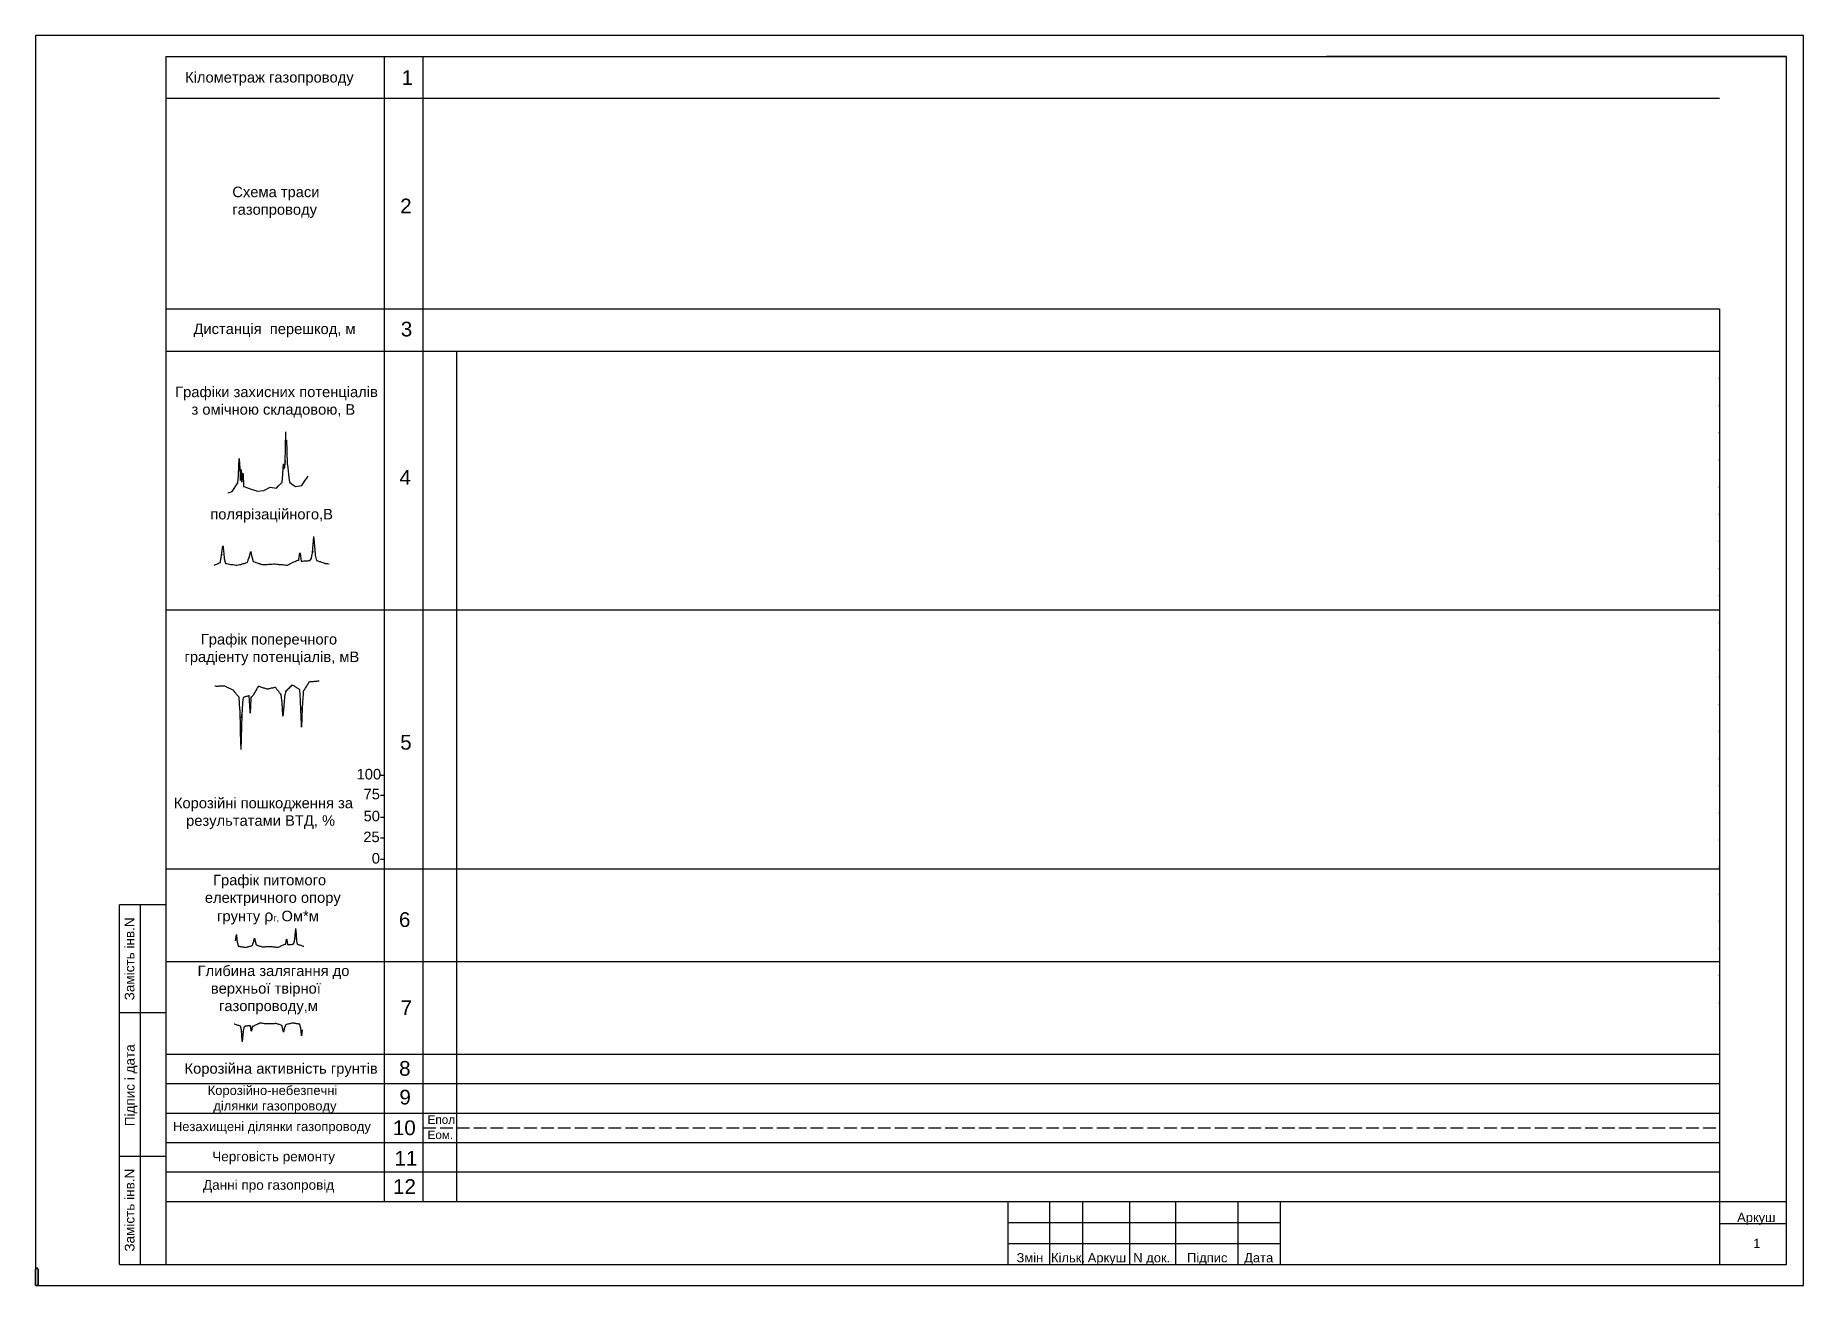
# Model space of a CAD drawing. Header units: millimetres. Extents: x -243 to 1784, y 0 to 1137.
# Drawn here: x 0 to 420, y 0 to 297 of the extents above; entities that cross this region are included whole.
import ezdxf

# ---------------------------------------------------------------- set-up
doc = ezdxf.new("R2010")
doc.units = ezdxf.units.MM
doc.linetypes.add('DOT', pattern=[6.35, 0, -6.35])
doc.linetypes.add('HID-3', pattern=[4, 3, -1])
for name, color, linetype in [('График_G', 1, 'Continuous'), ('График_Rгр.', 79, 'Continuous'), ('График_U', 5, 'Continuous'), ('График_UPolar', 3, 'Continuous'), ('График_Глуб', 36, 'Continuous'), ('Макет', 7, 'Continuous'), ('Перешкоди', 7, 'Continuous'), ('Текст', 7, 'Continuous')]:
    doc.layers.add(name, color=color, linetype=linetype)
doc.styles.get("Standard").update_dxf_attribs({"font": 'arial.ttf'})

msp = doc.modelspace()

# ---------------------------------------------------------------- texts
at = {"layer": 'Текст', "attachment_point": 1}
for s, insert, char_height, width in [('Кiлометраж газопроводу', (35.56, 288.29), 2.5, 51.4775), ('1', (86.99, 288.72), 3.5, 5.5314), ('Схема траси  \\Pгазопроводу', (46.78, 261.06), 2.5, 46.7126), ('2', (86.65, 258.22), 3.5, 5.5314), ('Дистанцiя  перешкод, м', (37.55, 228.54), 2.5, 51.4775), ('3', (86.8, 228.98), 3.5, 5.5314), ('{\\C256;Графіки захисних потенціалів\\P    з омічною складовою, В}', (33.21, 213.56), 2.5, 50.9113), ('4', (86.46, 193.73), 3.5, 5.5314), ('{\\C256;полярізаційного,В}', (41.55, 184.52), 2.5, 48.8589), ('     Графiк поперечного \\P градiенту потенціалів, мВ', (34.45, 154.8), 2.5, 48.6754), ('5', (86.66, 130.83), 3.5, 5.5314), ('{\\C0;100}', (76.3, 122.75), 2.5, 3.5955), ('  Корозiйнi пошкодження за   \\P     результатами ВТД, %', (30.96, 115.9), 2.5, 46.9566), ('{\\C0;  Графік питомого електричного опору \\P   грунту \\H1.0833x;\\C256;ρ\\H0.55386x;г\\C0;, \\H1.6667x;Ом*м}', (40.26, 97.6), 2.5, 47.4467), ('6', (86.36, 88.7), 3.5, 5.5314), ('{\\C0;   \\H1.087x;Глибина залягання до      \\P      верхньої твірної    \\P        газопроводу,м}', (35.86, 76.04), 2.3, 40.1983), ('7', (86.76, 67.77), 3.5, 5.5314), ('\\pi-5,l5,t2.5,7.5;{\\C0;Корозiйна активнiсть грунтiв}', (35.44, 52.84), 2.5, 51.2959), ('8', (86.4, 53.36), 3.5, 5.5314), ('\\pi-2.2,l2.2,t2.2,6.6;{\\C0; Корозiйно-небезпечнi дiлянки газопроводу}', (40.08, 47.48), 2.2, 37.9669), ('9', (86.47, 46.53), 3.5, 5.5314), ('{\\H1.1x;  Незахищенi дiлянки газопроводу}  ', (30.96, 38.91), 2, 54.3676), ('10', (84.91, 39.25), 3.5, 5.5314), ('Епол.', (93.14, 40.43), 2, 5.5314), ('Еом.', (93.14, 36.82), 2, 5.5314), ('{\\C0;Черговiсть ремонту }', (42.01, 31.84), 2.3, 43.8064), ('11', (85.29, 32), 3.5, 5.5314), ('{\\C0;Даннi про газопровiд}', (39.82, 25.08), 2.3, 55.1454), ('12', (84.95, 25.29), 3.5, 5.5314), ('Аркуш', (404.21, 17.3), 2.2, 5.5314), ('1', (408.03, 11.15), 2.2, 1.708), ('Змiн', (233.05, 7.73), 2.2, 5.5314), ('Кiльк.', (241.25, 7.73), 2.2, 5.5314), ('Аркуш', (249.96, 7.73), 2.2, 5.5314), ('N док.', (260.78, 7.73), 2.2, 10.4342), ('Пiдпис', (273.54, 7.73), 2.2, 5.5314), ('Дата', (287.11, 7.73), 2.2, 5.5314)]:
    msp.add_mtext(s, dxfattribs=dict(at, insert=insert, char_height=char_height, width=width))
at = {"layer": 'Текст', "char_height": 2.5, "attachment_point": 1}
for s, insert in [('\\pi0.01604;75', (77.94, 118.02)), ('\\pi0.022861;50', (77.94, 112.81)), ('\\pi-0.047057;25', (77.94, 107.85)), ('\\pi1.9652;0', (77.94, 102.77))]:
    msp.add_mtext_dynamic_manual_height_columns(s, width=3.5955, gutter_width=17.5, heights=[0], dxfattribs=dict(at, insert=insert))
at = {"layer": 'Текст', "char_height": 2.3, "width": 55.1454, "attachment_point": 1, "rotation": 90}
for s, insert in [('{\\C0;Замiсть iнв.N}', (21.22, 67.78)), ('{\\C0;Пiдпис і дата}', (21.29, 37.87)), ('{\\C0;Замiсть iнв.N}', (21.24, 8.08))]:
    msp.add_mtext(s, dxfattribs=dict(at, insert=insert))

# ---------------------------------------------------------------- blocks, each defined once
blk = doc.blocks.new('График земли')
at = {"layer": 'График_Rгр.'}
for p, q in [((-16.23, 1.32), (-16.04, 2.76)), ((-16.04, 2.76), (-16.02, 2.64)), ((-16.02, 2.64), (-16.02, 2.57)), ((-16.02, 2.57), (-15.84, 0.87)), ((-15.84, 0.87), (-15.84, 0.87)), ((-15.84, 0.87), (-15.83, 0.79)), ((-15.83, 0.79), (-15.82, 0.79)), ((-15.82, 0.79), (-15.65, 0.04)), ((-15.65, 0.04), (-15.63, 0.04)), ((-15.63, 0.04), (-15.63, 0.04)), ((-15.63, 0.04), (-15.43, 0)), ((-15.43, 0), (-15.24, -0.04)), ((-13.09, -0.04), (-12.89, 0)), ((-12.89, 0), (-12.7, 0.04)), ((-12.7, 0.04), (-12.5, 0.11)), ((-12.5, 0.11), (-12.33, 0.15)), ((-12.33, 0.15), (-12.31, 0.19)), ((-12.31, 0.19), (-12.13, 0.49)), ((-12.13, 0.49), (-12.12, 0.53)), ((-12.12, 0.53), (-12.11, 0.57)), ((-12.11, 0.57), (-11.94, 1.1)), ((-11.94, 1.1), (-11.92, 1.13)), ((-11.92, 1.17), (-11.74, 1.89)), ((-11.92, 1.13), (-11.92, 1.17)), ((-11.74, 1.89), (-11.73, 1.81)), ((-11.73, 1.81), (-11.72, 1.81)), ((-11.72, 1.81), (-11.54, 0.98)), ((-11.54, 0.98), (-11.53, 0.94)), ((-11.53, 0.94), (-11.52, 0.91)), ((-11.52, 0.91), (-11.35, 0.34)), ((-11.35, 0.34), (-11.34, 0.34)), ((-11.34, 0.34), (-11.33, 0.34)), ((-11.33, 0.34), (-11.13, 0.26)), ((-11.13, 0.26), (-10.94, 0.19)), ((-10.94, 0.19), (-10.74, 0.11)), ((-10.74, 0.11), (-10.55, 0.04)), ((-10.55, 0.04), (-10.35, 0)), ((-10.35, 0), (-10.16, -0.08)), ((-5.66, -0.04), (-5.47, 0.08)), ((-5.47, 0.08), (-5.27, 0.15)), ((-5.27, 0.15), (-5.08, 0.26)), ((-5.08, 0.26), (-4.88, 0.34)), ((-4.88, 0.34), (-4.69, 0.45)), ((-4.69, 0.45), (-4.51, 0.53)), ((-4.69, 0.45), (-4.69, 0.45)), ((-4.51, 0.53), (-4.5, 0.53)), ((-4.5, 0.53), (-4.49, 0.53)), ((-4.49, 0.53), (-4.32, 0.49)), ((-4.32, 0.49), (-4.3, 0.57)), ((-4.3, 0.6), (-4.12, 1.66)), ((-4.3, 0.57), (-4.3, 0.6)), ((-4.12, 1.66), (-4.11, 1.59)), ((-4.11, 1.59), (-4.1, 1.55)), ((-4.1, 1.55), (-3.93, 0.38)), ((-3.93, 0.38), (-3.91, 0.38)), ((-3.91, 0.38), (-3.91, 0.38)), ((-3.91, 0.38), (-3.73, 0.38)), ((-3.73, 0.38), (-3.72, 0.38)), ((-3.72, 0.38), (-3.71, 0.38)), ((-3.71, 0.38), (-3.52, 0.42)), ((-3.52, 0.42), (-3.52, 0.42)), ((-3.52, 0.42), (-3.33, 0.42)), ((-3.33, 0.42), (-3.32, 0.42)), ((-3.32, 0.42), (-3.13, 0.45)), ((-3.13, 0.45), (-3.13, 0.45)), ((-3.13, 0.45), (-2.94, 0.45)), ((-2.94, 0.45), (-2.93, 0.45)), ((-2.93, 0.45), (-2.74, 0.49)), ((-2.74, 0.49), (-2.73, 0.49)), ((-2.73, 0.49), (-2.56, 0.49)), ((-2.56, 0.49), (-2.55, 0.53)), ((-2.55, 0.53), (-2.54, 0.53)), ((-2.54, 0.53), (-2.36, 0.79)), ((-2.36, 0.79), (-2.35, 0.87)), ((-2.35, 0.87), (-2.34, 0.87)), ((-2.34, 0.87), (-2.17, 1.66)), ((-2.17, 1.66), (-1.97, 4.19)), ((-2.15, 1.93), (-2.17, 1.66)), ((-2.17, 1.66), (-2.15, 1.85)), ((-2.15, 1.85), (-2.15, 1.93)), ((-1.95, 3.93), (-1.78, 1.4)), ((-1.78, 1.4), (-1.78, 1.4)), ((-1.78, 1.4), (-1.76, 1.32)), ((-1.76, 1.32), (-1.76, 1.32)), ((-1.76, 1.32), (-1.58, 0.49)), ((-1.58, 0.49), (-1.57, 0.49)), ((-1.57, 0.49), (-1.56, 0.49)), ((-1.56, 0.49), (-1.37, 0.42)), ((-1.37, 0.42), (-1.17, 0.34)), ((-1.17, 0.34), (-0.98, 0.3)), ((-0.98, 0.3), (-0.78, 0.23)), ((-0.78, 0.23), (-0.59, 0.15)), ((-0.59, 0.15), (-0.39, 0.11)), ((-0.39, 0.11), (-0.21, 0.04)), ((-0.21, 0.04), (-0.2, 0.04)), ((-0.2, 0.04), (0, 0)), ((-15.24, -0.04), (-15.04, -0.08)), ((-15.04, -0.08), (-14.85, -0.11)), ((-14.85, -0.11), (-14.65, -0.15)), ((-14.65, -0.15), (-14.45, -0.15)), ((-14.45, -0.15), (-14.26, -0.19)), ((-14.26, -0.19), (-14.06, -0.23)), ((-14.06, -0.23), (-13.89, -0.26)), ((-13.89, -0.26), (-13.87, -0.26)), ((-13.87, -0.26), (-13.67, -0.19)), ((-13.67, -0.19), (-13.48, -0.15)), ((-13.48, -0.15), (-13.28, -0.11)), ((-13.28, -0.11), (-13.09, -0.04)), ((-10.16, -0.08), (-9.98, -0.15)), ((-9.98, -0.15), (-9.96, -0.15)), ((-9.96, -0.15), (-9.77, -0.15)), ((-9.77, -0.15), (-9.57, -0.11)), ((-9.57, -0.11), (-9.38, -0.11)), ((-9.38, -0.11), (-9.18, -0.11)), ((-9.18, -0.11), (-8.99, -0.08)), ((-8.99, -0.08), (-8.79, -0.08)), ((-8.79, -0.08), (-8.59, -0.08)), ((-8.59, -0.08), (-8.4, -0.08)), ((-8.4, -0.08), (-8.2, -0.04)), ((-8.2, -0.04), (-8.03, -0.04)), ((-8.03, -0.04), (-8.01, -0.04)), ((-8.01, -0.04), (-7.81, -0.08)), ((-7.81, -0.08), (-7.62, -0.08)), ((-7.62, -0.08), (-7.42, -0.11)), ((-7.42, -0.11), (-7.23, -0.11)), ((-7.23, -0.11), (-7.03, -0.15)), ((-7.03, -0.15), (-6.84, -0.15)), ((-6.84, -0.15), (-6.64, -0.19)), ((-6.64, -0.19), (-6.45, -0.19)), ((-6.45, -0.19), (-6.25, -0.23)), ((-6.25, -0.23), (-6.07, -0.23)), ((-6.07, -0.23), (-6.06, -0.23)), ((-6.06, -0.23), (-5.86, -0.11)), ((-5.86, -0.11), (-5.66, -0.04))]:
    blk.add_line(p, q, dxfattribs=at)
blk = doc.blocks.new('График син')
at = {"layer": 'График_U'}
for p, q in [((13.600005, 7.163), (13.750005, 14.442)), ((13.910505, 12.586), (14.050005, 6.931)), ((2.500005, 4.031), (2.510505, 4.321)), ((2.510505, 4.321), (2.650005, 8.149)), ((2.650005, 8.149), (2.660505, 7.975)), ((2.660505, 7.975), (2.800005, 5.829)), ((2.800005, 5.829), (2.810505, 5.626)), ((2.810505, 5.626), (2.950005, 2.929)), ((2.960505, 3.103), (3.100005, 5.568)), ((3.100005, 5.568), (3.110505, 5.365)), ((3.110505, 5.365), (3.250005, 2.523)), ((3.260505, 2.668), (3.400005, 4.698)), ((3.400005, 4.698), (3.410505, 4.698)), ((3.410505, 4.698), (3.550005, 4.698)), ((3.550005, 4.698), (3.560505, 4.466)), ((3.560505, 4.466), (3.700005, 1.508)), ((12.850005, 2.552), (13.000005, 4.35)), ((13.000005, 4.35), (13.010505, 4.524)), ((13.010505, 4.524), (13.150005, 6.902)), ((13.150005, 6.902), (13.160505, 6.815)), ((13.160505, 6.815), (13.300005, 5.742)), ((13.300005, 5.742), (13.310505, 5.742)), ((13.310505, 5.742), (13.450005, 5.887)), ((13.450005, 5.887), (13.460505, 5.974)), ((13.460505, 5.974), (13.600005, 7.192)), ((13.600005, 7.192), (13.610505, 7.685)), ((13.610505, 7.685), (13.600005, 7.163)), ((14.050005, 6.931), (14.050005, 6.931)), ((14.050005, 6.931), (14.060505, 6.873)), ((14.060505, 6.873), (14.200005, 6.061)), ((14.200005, 6.061), (14.210505, 5.945)), ((14.210505, 5.945), (14.350005, 4.321)), ((14.350005, 4.321), (14.360505, 4.234)), ((14.360505, 4.234), (14.500005, 3.074)), ((0, 0), (1.000005, 0.319)), ((1.000005, 0.319), (2.350005, 2.349)), ((2.350005, 2.349), (2.500005, 4.031)), ((2.950005, 2.929), (2.960505, 3.103)), ((3.250005, 2.523), (3.260505, 2.668)), ((3.700005, 1.508), (3.710505, 1.508)), ((3.710505, 1.508), (4.000005, 1.45)), ((4.000005, 1.45), (5.500005, 0.87)), ((5.500005, 0.87), (6.250005, 0.609)), ((6.250005, 0.609), (7.000005, 0.377)), ((7.000005, 0.377), (8.500005, 0.58)), ((8.500005, 0.58), (10.000005, 1.363)), ((10.000005, 1.363), (11.500005, 1.073)), ((11.500005, 1.073), (12, 1.624)), ((12, 1.624), (12.850005, 2.552)), ((14.500005, 3.074), (14.510505, 3.016)), ((14.510505, 3.016), (14.650005, 2.407)), ((14.650005, 2.407), (15.325005, 1.943)), ((15.325005, 1.943), (16.000005, 1.479)), ((16.000005, 1.479), (16.006605, 1.479)), ((16.006605, 1.479), (17.500005, 1.711)), ((17.500005, 1.711), (18.250005, 2.813)), ((18.250005, 2.813), (18.400005, 3.045)), ((18.400005, 3.045), (18.700005, 3.48)), ((18.700005, 3.48), (19.000005, 3.915))]:
    blk.add_line(p, q, dxfattribs=at)
blk = doc.blocks.new('График зел')
at = {"layer": 'График_UPolar'}
for p, q in [((1.77, 2.436), (2.07, 4.64)), ((2.07, 4.64), (2.091, 4.466)), ((2.091, 4.466), (2.1, 4.35)), ((2.1, 4.35), (2.37, 1.74)), ((23.37, 2.958), (23.67, 6.844)), ((23.7, 6.438), (23.97, 2.552)), ((0, 0), (0.3, 0.174)), ((0.3, 0.174), (0.6, 0.29)), ((0.6, 0.29), (0.9, 0.406)), ((0.9, 0.406), (1.2, 0.58)), ((1.2, 0.58), (1.47, 0.696)), ((1.47, 0.696), (1.5, 0.87)), ((1.5, 0.87), (1.77, 2.436)), ((1.8, 2.668), (1.77, 2.436)), ((1.77, 2.436), (1.791, 2.61)), ((1.791, 2.61), (1.8, 2.668)), ((2.37, 1.74), (2.37, 1.74)), ((2.37, 1.74), (2.391, 1.624)), ((2.391, 1.624), (2.4, 1.624)), ((2.4, 1.624), (2.67, 0.464)), ((2.67, 0.464), (2.691, 0.464)), ((2.691, 0.464), (2.7, 0.464)), ((2.7, 0.464), (3, 0.406)), ((3, 0.406), (3.3, 0.348)), ((3.3, 0.348), (3.6, 0.29)), ((3.6, 0.29), (3.9, 0.232)), ((3.9, 0.232), (4.2, 0.174)), ((4.2, 0.174), (4.5, 0.174)), ((4.5, 0.174), (4.8, 0.116)), ((4.8, 0.116), (5.1, 0.058)), ((5.1, 0.058), (5.37, 0)), ((5.37, 0), (5.4, 0)), ((5.4, 0), (5.7, 0.116)), ((5.7, 0.116), (6, 0.174)), ((6, 0.174), (6.3, 0.232)), ((6.3, 0.232), (6.6, 0.348)), ((6.6, 0.348), (6.9, 0.406)), ((6.9, 0.406), (7.2, 0.464)), ((7.2, 0.464), (7.5, 0.58)), ((7.5, 0.58), (7.77, 0.638)), ((7.77, 0.638), (7.8, 0.696)), ((7.8, 0.696), (8.07, 1.16)), ((8.07, 1.16), (8.091, 1.218)), ((8.091, 1.218), (8.1, 1.276)), ((8.1, 1.276), (8.37, 2.088)), ((8.37, 2.088), (8.391, 2.146)), ((8.391, 2.146), (8.4, 2.204)), ((8.4, 2.204), (8.67, 3.306)), ((8.67, 3.306), (8.691, 3.19)), ((8.691, 3.19), (8.7, 3.19)), ((8.7, 3.19), (8.97, 1.914)), ((8.97, 1.914), (8.991, 1.856)), ((8.991, 1.856), (9, 1.798)), ((9, 1.798), (9.27, 0.928)), ((9.27, 0.928), (9.291, 0.928)), ((9.291, 0.928), (9.3, 0.928)), ((9.3, 0.928), (9.6, 0.812)), ((9.6, 0.812), (9.9, 0.696)), ((9.9, 0.696), (10.2, 0.58)), ((10.2, 0.58), (10.5, 0.464)), ((10.5, 0.464), (10.8, 0.406)), ((10.8, 0.406), (11.1, 0.29)), ((11.1, 0.29), (11.37, 0.174)), ((11.37, 0.174), (11.4, 0.174)), ((11.4, 0.174), (11.7, 0.174)), ((11.7, 0.174), (12, 0.232)), ((12, 0.232), (12.3, 0.232)), ((12.3, 0.232), (12.6, 0.232)), ((12.6, 0.232), (12.9, 0.29)), ((12.9, 0.29), (13.2, 0.29)), ((13.2, 0.29), (13.5, 0.29)), ((13.5, 0.29), (13.8, 0.29)), ((13.8, 0.29), (14.1, 0.348)), ((14.1, 0.348), (14.37, 0.348)), ((14.37, 0.348), (14.4, 0.348)), ((14.4, 0.348), (14.7, 0.29)), ((14.7, 0.29), (15, 0.29)), ((15, 0.29), (15.3, 0.232)), ((15.3, 0.232), (15.6, 0.232)), ((15.6, 0.232), (15.9, 0.174)), ((15.9, 0.174), (16.2, 0.174)), ((16.2, 0.174), (16.5, 0.116)), ((16.5, 0.116), (16.8, 0.116)), ((16.8, 0.116), (17.1, 0.058)), ((17.1, 0.058), (17.37, 0.058)), ((17.37, 0.058), (17.4, 0.058)), ((17.4, 0.058), (17.7, 0.232)), ((17.7, 0.232), (18, 0.348)), ((18, 0.348), (18.3, 0.522)), ((18.3, 0.522), (18.6, 0.638)), ((18.6, 0.638), (18.9, 0.812)), ((18.9, 0.812), (19.2, 0.928)), ((19.2, 0.928), (19.491, 1.102)), ((19.491, 1.102), (19.5, 1.102)), ((19.5, 1.102), (19.77, 1.218)), ((19.77, 1.218), (19.791, 1.218)), ((19.791, 1.218), (19.8, 1.218)), ((19.8, 1.218), (20.07, 1.16)), ((20.07, 1.16), (20.091, 1.276)), ((20.091, 1.276), (20.1, 1.334)), ((20.1, 1.334), (20.37, 2.958)), ((20.37, 2.958), (20.391, 2.842)), ((20.391, 2.842), (20.4, 2.784)), ((20.4, 2.784), (20.67, 0.986)), ((20.67, 0.986), (20.691, 0.986)), ((20.691, 0.986), (20.7, 0.986)), ((20.7, 0.986), (20.97, 0.986)), ((20.97, 0.986), (20.991, 0.986)), ((20.991, 0.986), (21, 0.986)), ((21, 0.986), (21.291, 1.044)), ((21.291, 1.044), (21.3, 1.044)), ((21.3, 1.044), (21.591, 1.044)), ((21.591, 1.044), (21.6, 1.044)), ((21.6, 1.044), (21.891, 1.102)), ((21.891, 1.102), (21.9, 1.102)), ((21.9, 1.102), (22.191, 1.102)), ((22.191, 1.102), (22.2, 1.102)), ((22.2, 1.102), (22.491, 1.16)), ((22.491, 1.16), (22.5, 1.16)), ((22.5, 1.16), (22.77, 1.16)), ((22.77, 1.16), (22.791, 1.218)), ((22.791, 1.218), (22.8, 1.218)), ((22.8, 1.218), (23.07, 1.624)), ((23.07, 1.624), (23.091, 1.74)), ((23.091, 1.74), (23.1, 1.74)), ((23.1, 1.74), (23.37, 2.958)), ((23.4, 3.364), (23.37, 2.958)), ((23.37, 2.958), (23.391, 3.248)), ((23.391, 3.248), (23.4, 3.364)), ((23.97, 2.552), (23.97, 2.552)), ((23.97, 2.552), (23.991, 2.436)), ((23.991, 2.436), (24, 2.436)), ((24, 2.436), (24.27, 1.16)), ((24.27, 1.16), (24.291, 1.16)), ((24.291, 1.16), (24.3, 1.16)), ((24.3, 1.16), (24.6, 1.044)), ((24.6, 1.044), (24.9, 0.928)), ((24.9, 0.928), (25.2, 0.87)), ((25.2, 0.87), (25.5, 0.754)), ((25.5, 0.754), (25.8, 0.638)), ((25.8, 0.638), (26.1, 0.58)), ((26.1, 0.58), (26.37, 0.464)), ((26.37, 0.464), (26.4, 0.464)), ((26.4, 0.464), (26.7, 0.406)), ((26.7, 0.406), (27, 0.406)), ((27, 0.406), (27.3, 0.348))]:
    blk.add_line(p, q, dxfattribs=at)
blk = doc.blocks.new('График крас')
at = {"layer": 'График_G'}
for p, q in [((0.2, 0), (0, 0)), ((0.4, -0.04), (0.2, 0)), ((1, 0), (0.8, -0.04)), ((1.2, 0), (1, 0)), ((1.4, 0), (1.2, 0)), ((1.6, 0), (1.4, 0)), ((1.8, 0), (1.6, 0)), ((2, 0.04), (1.8, 0)), ((2.2, 0.04), (2, 0.04)), ((2.4, 0.04), (2.2, 0.04)), ((2.42, 0.04), (2.4, 0.04)), ((2.6, -0.04), (2.42, 0.04)), ((10.4, 0), (10.2, -0.31)), ((10.42, 0.04), (10.4, 0)), ((10.6, -0.04), (10.42, 0.04)), ((18.2, 0.08), (18, -0.12)), ((18.4, 0.27), (18.2, 0.08)), ((18.42, 0.31), (18.4, 0.27)), ((18.6, 0.19), (18.42, 0.31)), ((18.8, 0.08), (18.6, 0.19)), ((19, -0.08), (18.8, 0.08)), ((21.8, 0), (21.6, -0.31)), ((22, 0.31), (21.8, 0)), ((22.2, 0.62), (22, 0.31)), ((22.4, 0.93), (22.2, 0.62)), ((22.42, 0.97), (22.4, 0.93)), ((22.6, 1.01), (22.42, 0.97)), ((22.8, 1.01), (22.6, 1.01)), ((23, 1.04), (22.8, 1.01)), ((23.2, 1.04), (23, 1.04)), ((23.4, 1.08), (23.2, 1.04)), ((23.6, 1.12), (23.4, 1.08)), ((23.8, 1.12), (23.6, 1.12)), ((24, 1.16), (23.8, 1.12)), ((24.2, 1.16), (24, 1.16)), ((24.4, 1.2), (24.2, 1.16)), ((24.42, 1.2), (24.4, 1.2)), ((24.6, 1.2), (24.42, 1.2)), ((24.8, 1.24), (24.6, 1.2)), ((0.42, -0.04), (0.4, -0.04)), ((0.6, -0.04), (0.42, -0.04)), ((0.8, -0.04), (0.6, -0.04)), ((2.8, -0.15), (2.6, -0.04)), ((3, -0.27), (2.8, -0.15)), ((3.2, -0.35), (3, -0.27)), ((3.4, -0.46), (3.2, -0.35)), ((3.6, -0.54), (3.4, -0.46)), ((3.8, -0.66), (3.6, -0.54)), ((4, -0.77), (3.8, -0.66)), ((4.2, -0.85), (4, -0.77)), ((4.4, -0.97), (4.2, -0.85)), ((4.42, -0.97), (4.4, -0.97)), ((4.6, -1.2), (4.42, -0.97)), ((4.8, -1.43), (4.6, -1.2)), ((5, -1.66), (4.8, -1.43)), ((5.2, -1.93), (5, -1.66)), ((5.4, -2.17), (5.2, -1.93)), ((5.6, -2.4), (5.4, -2.17)), ((5.8, -2.63), (5.6, -2.4)), ((5.81, -2.67), (5.8, -2.63)), ((5.82, -2.67), (5.81, -2.67)), ((6, -5.45), (5.82, -2.67)), ((6.6, -4.14), (6.42, -6.77)), ((6.61, -4.02), (6.6, -4.14)), ((6.62, -3.83), (6.61, -4.02)), ((6.8, -2.78), (6.62, -3.83)), ((6.81, -2.75), (6.8, -2.78)), ((6.82, -2.67), (6.81, -2.75)), ((7, -2.63), (6.82, -2.67)), ((7.01, -2.63), (7, -2.63)), ((7.2, -2.55), (7.01, -2.63)), ((7.21, -2.55), (7.2, -2.55)), ((7.4, -2.47), (7.21, -2.55)), ((7.41, -2.47), (7.4, -2.47)), ((7.6, -2.44), (7.41, -2.47)), ((7.61, -2.44), (7.6, -2.44)), ((7.8, -2.36), (7.61, -2.44)), ((7.81, -2.36), (7.8, -2.36)), ((8, -2.32), (7.81, -2.36)), ((8.01, -2.32), (8, -2.32)), ((8.02, -2.32), (8.01, -2.32)), ((8.2, -2.24), (8.02, -2.32)), ((8.21, -2.24), (8.2, -2.24)), ((8.22, -2.24), (8.21, -2.24)), ((8.4, -5.99), (8.22, -2.24)), ((8.6, -3.02), (8.42, -6.42)), ((8.61, -2.9), (8.6, -3.02)), ((8.62, -2.63), (8.61, -2.9)), ((8.8, -2.63), (8.62, -2.63)), ((8.81, -2.63), (8.8, -2.63)), ((8.82, -2.63), (8.81, -2.63)), ((9, -2.32), (8.82, -2.63)), ((9.01, -2.32), (9, -2.32)), ((9.2, -2.01), (9.01, -2.32)), ((9.4, -1.66), (9.2, -2.01)), ((9.6, -1.31), (9.4, -1.66)), ((9.8, -1.01), (9.6, -1.31)), ((10, -0.66), (9.8, -1.01)), ((10.2, -0.31), (10, -0.66)), ((10.8, -0.12), (10.6, -0.04)), ((11, -0.19), (10.8, -0.12)), ((11.2, -0.27), (11, -0.19)), ((11.4, -0.35), (11.2, -0.27)), ((11.6, -0.43), (11.4, -0.35)), ((11.8, -0.5), (11.6, -0.43)), ((12, -0.58), (11.8, -0.5)), ((12.2, -0.66), (12, -0.58)), ((12.4, -0.73), (12.2, -0.66)), ((12.42, -0.73), (12.4, -0.73)), ((12.6, -0.7), (12.42, -0.73)), ((12.8, -0.66), (12.6, -0.7)), ((13, -0.62), (12.8, -0.66)), ((13.2, -0.54), (13, -0.62)), ((13.4, -0.5), (13.2, -0.54)), ((13.6, -0.46), (13.4, -0.5)), ((13.8, -0.43), (13.6, -0.46)), ((14, -0.39), (13.8, -0.43)), ((14.2, -0.31), (14, -0.39)), ((14.4, -0.27), (14.2, -0.31)), ((14.42, -0.27), (14.4, -0.27)), ((14.6, -0.5), (14.42, -0.27)), ((14.8, -0.77), (14.6, -0.5)), ((15, -1.01), (14.8, -0.77)), ((15.2, -1.28), (15, -1.01)), ((15.4, -1.55), (15.2, -1.28)), ((15.6, -1.82), (15.4, -1.55)), ((15.8, -2.05), (15.6, -1.82)), ((15.81, -2.09), (15.8, -2.05)), ((15.82, -2.09), (15.81, -2.09)), ((16, -3.83), (15.82, -2.09)), ((16.01, -3.87), (16, -3.83)), ((16.02, -4.02), (16.01, -3.87)), ((16.2, -6.81), (16.02, -4.02)), ((16.6, -2.67), (16.42, -4.52)), ((16.61, -2.63), (16.6, -2.67)), ((16.62, -2.47), (16.61, -2.63)), ((16.8, -1.43), (16.62, -2.47)), ((16.82, -1.31), (16.8, -1.43)), ((17, -1.12), (16.82, -1.31)), ((17.2, -0.93), (17, -1.12)), ((17.4, -0.73), (17.2, -0.93)), ((17.6, -0.54), (17.4, -0.73)), ((17.8, -0.31), (17.6, -0.54)), ((18, -0.12), (17.8, -0.31)), ((19.2, -0.19), (19, -0.08)), ((19.4, -0.31), (19.2, -0.19)), ((19.6, -0.46), (19.4, -0.31)), ((19.8, -0.58), (19.6, -0.46)), ((20, -0.7), (19.8, -0.58)), ((20.2, -0.85), (20, -0.7)), ((20.21, -0.85), (20.2, -0.85)), ((20.22, -0.85), (20.21, -0.85)), ((20.4, -3.36), (20.22, -0.85)), ((20.41, -3.44), (20.4, -3.36)), ((20.42, -3.63), (20.41, -3.44)), ((20.6, -9.13), (20.42, -3.63)), ((20.42, -3.63), (20.42, -3.63)), ((21, -1.62), (20.82, -5.1)), ((21.02, -1.24), (21, -1.62)), ((21.2, -0.97), (21.02, -1.24)), ((21.4, -0.66), (21.2, -0.97)), ((21.6, -0.31), (21.4, -0.66)), ((6.01, -5.53), (6, -5.45)), ((6.02, -5.76), (6.01, -5.53)), ((6.2, -14.11), (6.02, -5.76)), ((6.02, -5.76), (6.02, -5.76)), ((6.42, -6.77), (6.22, -15.04)), ((6.4, -7.58), (6.42, -6.77)), ((6.41, -7.35), (6.4, -7.58)), ((6.42, -6.77), (6.41, -7.35)), ((8.41, -6.11), (8.4, -5.99)), ((8.42, -6.42), (8.41, -6.11)), ((16.21, -6.88), (16.2, -6.81)), ((16.22, -7.11), (16.21, -6.88)), ((16.4, -4.79), (16.22, -7.11)), ((16.41, -4.72), (16.4, -4.79)), ((16.42, -4.52), (16.41, -4.72)), ((20.82, -5.1), (20.62, -9.74)), ((20.8, -5.57), (20.82, -5.1)), ((20.81, -5.41), (20.8, -5.57)), ((20.82, -5.1), (20.81, -5.41)), ((20.61, -9.32), (20.6, -9.13)), ((20.62, -9.74), (20.61, -9.32))]:
    blk.add_line(p, q, dxfattribs=at)
blk = doc.blocks.new('График глуб')
at = {"layer": 'График_Глуб'}
for p, q in [((0.2, -0.04), (0, 0)), ((5.66, 0.04), (5.47, -0.08)), ((5.86, 0.11), (5.66, 0.04)), ((6.06, 0.23), (5.86, 0.11)), ((6.07, 0.23), (6.06, 0.23)), ((6.25, 0.23), (6.07, 0.23)), ((6.45, 0.19), (6.25, 0.23)), ((6.64, 0.19), (6.45, 0.19)), ((6.84, 0.15), (6.64, 0.19)), ((7.03, 0.15), (6.84, 0.15)), ((7.23, 0.11), (7.03, 0.15)), ((7.42, 0.11), (7.23, 0.11)), ((7.62, 0.08), (7.42, 0.11)), ((7.81, 0.08), (7.62, 0.08)), ((8.01, 0.04), (7.81, 0.08)), ((8.03, 0.04), (8.01, 0.04)), ((8.2, 0.04), (8.03, 0.04)), ((8.4, 0.08), (8.2, 0.04)), ((8.59, 0.08), (8.4, 0.08)), ((8.79, 0.08), (8.59, 0.08)), ((8.99, 0.08), (8.79, 0.08)), ((9.18, 0.11), (8.99, 0.08)), ((9.38, 0.11), (9.18, 0.11)), ((9.57, 0.11), (9.38, 0.11)), ((9.77, 0.15), (9.57, 0.11)), ((9.96, 0.15), (9.77, 0.15)), ((9.98, 0.15), (9.96, 0.15)), ((10.16, 0.08), (9.98, 0.15)), ((10.35, 0), (10.16, 0.08)), ((10.55, -0.04), (10.35, 0)), ((12.89, 0), (12.7, -0.04)), ((13.09, 0.04), (12.89, 0)), ((13.28, 0.11), (13.09, 0.04)), ((13.48, 0.15), (13.28, 0.11)), ((13.67, 0.19), (13.48, 0.15)), ((13.87, 0.26), (13.67, 0.19)), ((13.89, 0.26), (13.87, 0.26)), ((14.06, 0.23), (13.89, 0.26)), ((14.26, 0.19), (14.06, 0.23)), ((14.45, 0.15), (14.26, 0.19)), ((14.65, 0.15), (14.45, 0.15)), ((14.85, 0.11), (14.65, 0.15)), ((15.04, 0.08), (14.85, 0.11)), ((15.24, 0.04), (15.04, 0.08)), ((15.43, 0), (15.24, 0.04)), ((15.63, -0.04), (15.43, 0)), ((0.21, -0.04), (0.2, -0.04)), ((0.39, -0.11), (0.21, -0.04)), ((0.59, -0.15), (0.39, -0.11)), ((0.78, -0.23), (0.59, -0.15)), ((0.98, -0.3), (0.78, -0.23)), ((1.17, -0.34), (0.98, -0.3)), ((1.37, -0.42), (1.17, -0.34)), ((1.56, -0.49), (1.37, -0.42)), ((1.57, -0.49), (1.56, -0.49)), ((1.58, -0.49), (1.57, -0.49)), ((1.76, -1.32), (1.58, -0.49)), ((1.78, -1.4), (1.76, -1.32)), ((1.76, -1.32), (1.76, -1.32)), ((1.95, -3.93), (1.78, -1.4)), ((1.78, -1.4), (1.78, -1.4)), ((2.17, -1.66), (1.97, -4.19)), ((2.17, -1.66), (2.15, -1.85)), ((2.15, -1.93), (2.17, -1.66)), ((2.15, -1.85), (2.15, -1.93)), ((2.34, -0.87), (2.17, -1.66)), ((2.35, -0.87), (2.34, -0.87)), ((2.36, -0.79), (2.35, -0.87)), ((2.54, -0.53), (2.36, -0.79)), ((2.55, -0.53), (2.54, -0.53)), ((2.56, -0.49), (2.55, -0.53)), ((2.73, -0.49), (2.56, -0.49)), ((2.74, -0.49), (2.73, -0.49)), ((2.93, -0.45), (2.74, -0.49)), ((2.94, -0.45), (2.93, -0.45)), ((3.13, -0.45), (2.94, -0.45)), ((3.32, -0.42), (3.13, -0.45)), ((3.13, -0.45), (3.13, -0.45)), ((3.33, -0.42), (3.32, -0.42)), ((3.52, -0.42), (3.33, -0.42)), ((3.71, -0.38), (3.52, -0.42)), ((3.52, -0.42), (3.52, -0.42)), ((3.72, -0.38), (3.71, -0.38)), ((3.73, -0.38), (3.72, -0.38)), ((3.91, -0.38), (3.73, -0.38)), ((3.93, -0.38), (3.91, -0.38)), ((3.91, -0.38), (3.91, -0.38)), ((4.1, -1.55), (3.93, -0.38)), ((4.11, -1.59), (4.1, -1.55)), ((4.12, -1.66), (4.11, -1.59)), ((4.3, -0.6), (4.12, -1.66)), ((4.32, -0.49), (4.3, -0.57)), ((4.3, -0.57), (4.3, -0.6)), ((4.49, -0.53), (4.32, -0.49)), ((4.5, -0.53), (4.49, -0.53)), ((4.51, -0.53), (4.5, -0.53)), ((4.69, -0.45), (4.51, -0.53)), ((4.88, -0.34), (4.69, -0.45)), ((4.69, -0.45), (4.69, -0.45)), ((5.08, -0.26), (4.88, -0.34)), ((5.27, -0.15), (5.08, -0.26)), ((5.47, -0.08), (5.27, -0.15)), ((10.74, -0.11), (10.55, -0.04)), ((10.94, -0.19), (10.74, -0.11)), ((11.13, -0.26), (10.94, -0.19)), ((11.33, -0.34), (11.13, -0.26)), ((11.34, -0.34), (11.33, -0.34)), ((11.35, -0.34), (11.34, -0.34)), ((11.52, -0.91), (11.35, -0.34)), ((11.53, -0.94), (11.52, -0.91)), ((11.54, -0.98), (11.53, -0.94)), ((11.72, -1.81), (11.54, -0.98)), ((11.73, -1.81), (11.72, -1.81)), ((11.74, -1.89), (11.73, -1.81)), ((11.92, -1.17), (11.74, -1.89)), ((11.94, -1.1), (11.92, -1.13)), ((11.92, -1.13), (11.92, -1.17)), ((12.11, -0.57), (11.94, -1.1)), ((12.12, -0.53), (12.11, -0.57)), ((12.13, -0.49), (12.12, -0.53)), ((12.31, -0.19), (12.13, -0.49)), ((12.33, -0.15), (12.31, -0.19)), ((12.5, -0.11), (12.33, -0.15)), ((12.7, -0.04), (12.5, -0.11)), ((15.65, -0.04), (15.63, -0.04)), ((15.63, -0.04), (15.63, -0.04)), ((15.82, -0.79), (15.65, -0.04)), ((15.83, -0.79), (15.82, -0.79)), ((15.84, -0.87), (15.83, -0.79)), ((16.02, -2.57), (15.84, -0.87)), ((15.84, -0.87), (15.84, -0.87)), ((16.02, -2.64), (16.02, -2.57)), ((16.04, -2.76), (16.02, -2.64)), ((16.23, -1.32), (16.04, -2.76))]:
    blk.add_line(p, q, dxfattribs=at)
blk = doc.blocks.new('Установить_столб_указательный')
at = {"layer": 'Перешкоди'}
h = blk.add_hatch(dxfattribs=at)
h.set_pattern_fill('ANGLE', color=1)
h.set_pattern_definition([(0, (62.1534, -175.479), (0, 6.985), [5.08, -1.905]), (90, (62.1534, -175.479), (-6.985, 4e-16), [5.08, -1.905])])
h.paths.add_polyline_path([(0.64, 3.8), (0.29, 4.27), (0, 3.8), (0, 0), (0.64, 0)])
at = {"layer": 'Перешкоди', "color": 0, "linetype": 'ByBlock', "lineweight": 35}
for p, q in [((0.29, 4.27), (0, 3.8)), ((0.64, 3.8), (0.29, 4.27)), ((0, 3.8), (0, 0)), ((0.64, 0), (0, 0)), ((0.64, 0), (0.64, 3.8))]:
    blk.add_line(p, q, dxfattribs=at)

# ---------------------------------------------------------------- linework, layer by layer
at = {"layer": 'Defpoints'}
for p, q in [((82.91, 121.17), (81.97, 121.17)), ((82.91, 116.44), (81.97, 116.44)), ((82.91, 111.23), (81.97, 111.23)), ((82.91, 106.27), (81.97, 106.27)), ((82.91, 101.19), (81.97, 101.19))]:
    msp.add_line(p, q, dxfattribs=at)
msp.add_lwpolyline([(0, 0), (420, 0), (420, 297), (0, 297)], close=True, dxfattribs=at)
at = {"layer": 'Макет', "lineweight": -2}
for p, q in [((30.96, 291.97), (415.96, 291.97)), ((415.96, 291.97), (306.7, 291.97)), ((415.96, 5), (415.96, 291.97)), ((30.96, 232), (400, 232)), ((400, 232), (400, 20)), ((30.96, 222), (400, 222)), ((100, 222), (100, 20)), ((30.96, 160.5), (400, 160.5)), ((30.96, 99), (400, 99)), ((30.96, 77), (400, 77)), ((30.96, 55), (400, 55)), ((30.96, 48), (400, 48)), ((30.96, 41), (400, 41)), ((30.96, 34), (400, 34)), ((30.96, 27), (400, 27)), ((30.96, 20), (415.96, 20)), ((20, 5), (415.96, 5))]:
    msp.add_line(p, q, dxfattribs=at)
at = {"layer": 'Макет'}
for p, q in [((30.96, 291.97), (30.96, 5)), ((82.91, 70), (82.91, 291.97)), ((92.13, 70), (92.13, 291.97)), ((400, 282), (30.96, 282)), ((30.96, 90.44), (20, 90.44)), ((20, 5), (20, 90.43)), ((20, 5), (20, 90.42)), ((25, 5), (25, 90.44)), ((82.91, 20), (82.91, 70)), ((92.13, 20), (92.13, 70)), ((30.96, 64.82), (20.02, 64.82)), ((30.96, 30.69), (20.02, 30.69))]:
    msp.add_line(p, q, dxfattribs=at)
at = {"layer": 'Макет', "linetype": 'DOT', "lineweight": -2}
msp.add_line((400, 222), (400, 55), dxfattribs=at)
at = {"layer": 'Макет', "linetype": 'HID-3', "lineweight": -2}
msp.add_line((92.13, 37.5), (400, 37.5), dxfattribs=at)
at = {"layer": 'Макет', "color": 7}
for points in [[(230.96, 20), (230.96, 5)], [(230.96, 20), (295.78, 20)], [(240.89, 20), (240.89, 5)], [(248.78, 5), (248.78, 20)], [(259.86, 20), (259.86, 5)], [(270.78, 20), (270.78, 5)], [(285.68, 5), (285.68, 20)], [(295.78, 5), (295.78, 20)], [(230.96, 15), (295.78, 15)], [(230.96, 10), (295.78, 10)]]:
    msp.add_lwpolyline(points, dxfattribs=at)
at = {"layer": 'Макет'}
for points in [[(400, 20), (400, 5)], [(400, 14.73), (415.96, 14.73)]]:
    msp.add_lwpolyline(points, dxfattribs=at)

# ---------------------------------------------------------------- block references
for name, p in [('График син', (45.76, 188.34)), ('График зел', (42.48, 171.11)), ('График крас', (42.59, 142.39)), ('График земли', (63.8, 80.62)), ('График глуб', (47.18, 62.12))]:
    msp.add_blockref(name, p, dxfattribs=at)
at = {"layer": 'Перешкоди'}
msp.add_blockref('Установить_столб_указательный', (0, 0), dxfattribs=at)

msp.set_redraw_order([(e.dxf.handle, doc.entitydb.next_handle()) for e in msp.query("TEXT MTEXT ATTDEF DIMENSION ARC_DIMENSION")])  # texts and dimensions are drawn at this point

doc.saveas('drawing.dxf')
